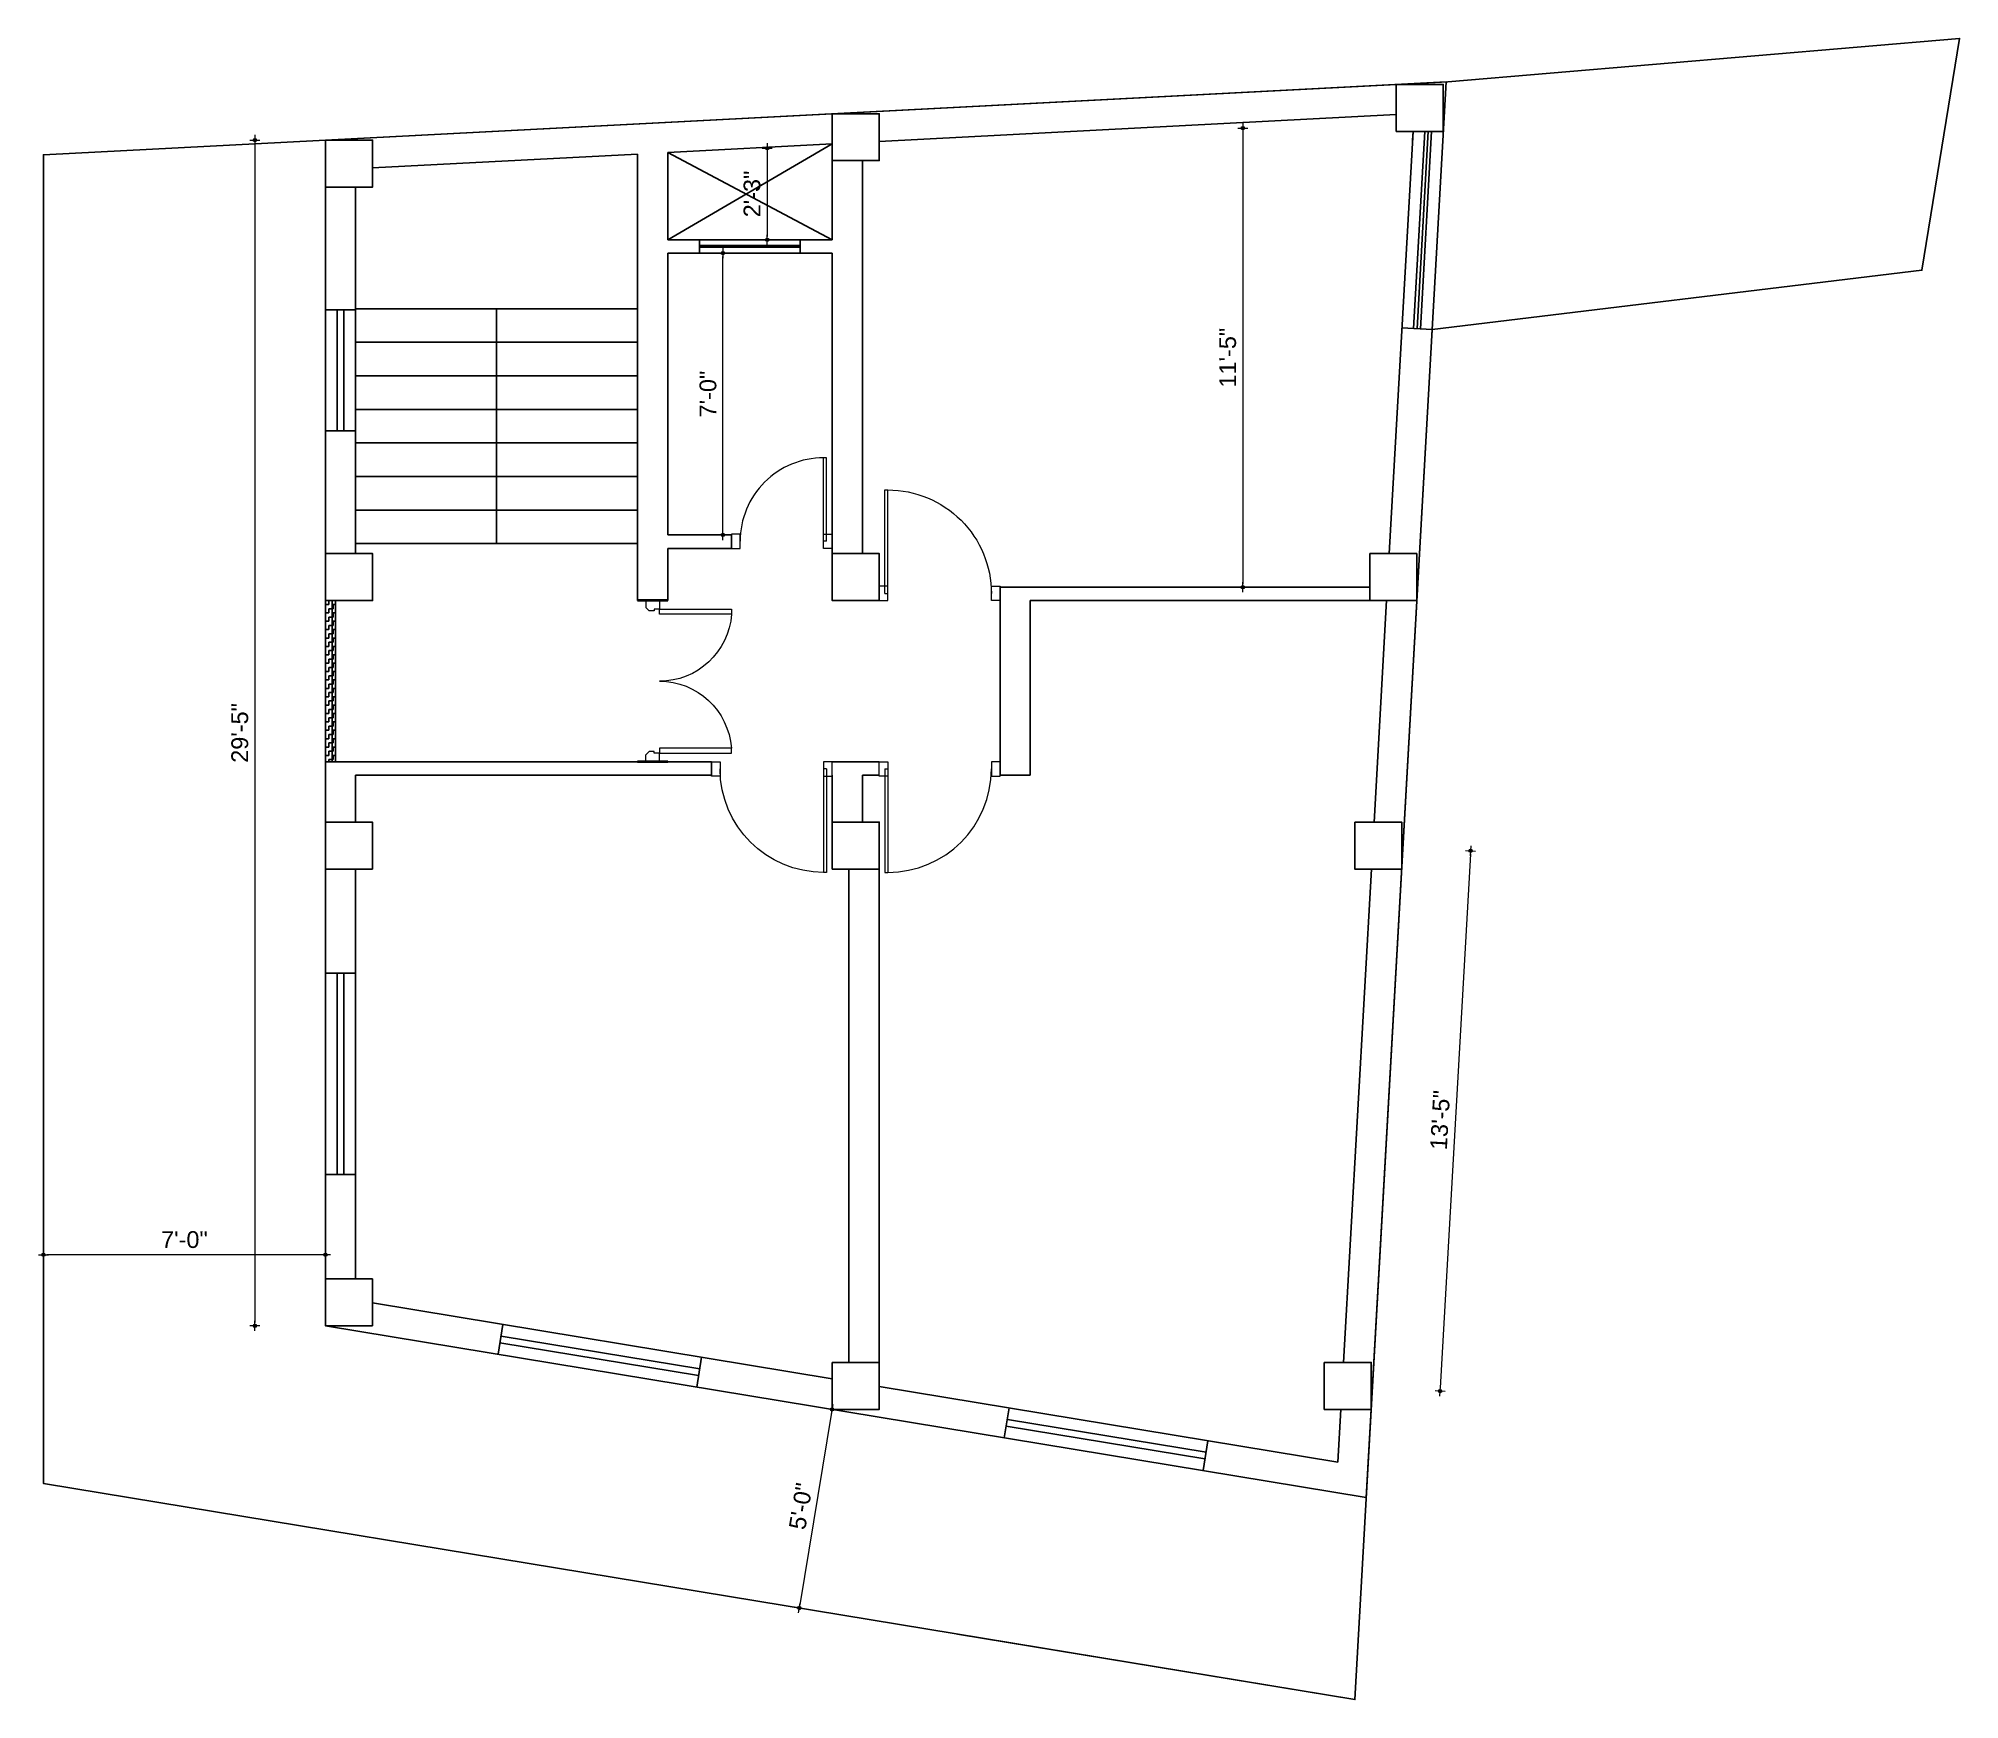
# Model space of a CAD drawing. Header units: inches. Extents: x 24733 to 33939, y -20986 to -10410.
# Drawn here: x 29561 to 30133, y -18243 to -17748 of the extents above; entities that cross this region are included whole.
import ezdxf

# ---------------------------------------------------------------- set-up
doc = ezdxf.new("R2010")
doc.units = ezdxf.units.IN
doc.header["$LTSCALE"] = 0.5
doc.header["$MEASUREMENT"] = 0
doc.header["$PDMODE"] = 66
for name, color, linetype, lineweight in [('DOOR PLAN', 241, 'Continuous', 13), ('hatch', 9, 'Continuous', 0), ('Toilet', 7, 'Continuous', 25), ('wall', 20, 'Continuous', 40), ('window', 6, 'Continuous', 13)]:
    doc.layers.add(name, color=color, linetype=linetype, lineweight=lineweight)
doc.styles.get("Standard").update_dxf_attribs({"font": 'arial.ttf'})
doc.dimstyles.new('S8', dxfattribs={"dimtxt": 5, "dimasz": 1, "dimexe": 6, "dimexo": 18, "dimgap": 1.9375, "dimtad": 1, "dimdec": 0, "dimzin": 3, "dimdsep": 46, "dimlunit": 4, "dimtxsty": 'Standard', "dimblk": 'dot 2', "dimcen": 12, "dimse1": 1, "dimse2": 1, "dimclrd": 1, "dimclre": 1, "dimclrt": 256, "dimadec": 0, "dimazin": 0, "dimtfac": 0.75, "dimtdec": 0, "dimtix": 1, "dimtmove": 1, "dimatfit": 3, "dimldrblk": 'DOT', "dimfxl": 1, "dimtolj": 1, "dimtzin": 0, "dimlwd": 9, "dimlwe": 9, "dimarcsym": 0})
pattern_1 = [(0, (759.6277, 0), (1.25, 1.25), [1.25, -1.25]), (90, (760.8777, 0), (-1.25, 1.25), [1.25, -1.25])]

msp = doc.modelspace()

# ---------------------------------------------------------------- blocks, each defined once
blk = doc.blocks.new('dot1')
at = {"layer": 'hatch'}
h = blk.add_hatch(color=256, dxfattribs=at)
edge = h.paths.add_edge_path()
edge.add_arc((0, 0), 1, 0, 360)
for p, q in [((3, 0), (-3, 0)), ((0, 3), (0, -3))]:
    blk.add_line(p, q, dxfattribs=at)
blk.add_circle((0, 0), 1, dxfattribs=at)
blk = doc.blocks.new('dot 2')
at = {"layer": 'hatch', "xscale": 0.5, "yscale": 0.5, "zscale": 0.5}
blk.add_blockref('dot1', (0, 0), dxfattribs=at)
blk = doc.blocks.new('*D947')
at = {"layer": 'Defpoints', "color": 0, "transparency": 16777216}
for p in [(29888.12, -17774.25), (29890.76, -17911.1), (29919.43, -17911.1)]:
    blk.add_point(p, dxfattribs=at)
at = {"layer": 'Toilet', "color": 1, "lineweight": 9, "transparency": 16777216}
blk.add_line((29919.43, -17775.25), (29919.43, -17910.1), dxfattribs=at)
for p, rotation in [((29919.43, -17774.25), 90), ((29919.43, -17911.1), 270)]:
    blk.add_blockref('dot 2', p, dxfattribs=dict(at, rotation=rotation))
at = {"layer": 'Toilet', "transparency": 16777216, "insert": (29914.94, -17842.68), "char_height": 5, "attachment_point": 5, "rotation": 90}
blk.add_mtext('\\A1;11\'-5"', dxfattribs=at)
blk = doc.blocks.new('_Dot')
at = {"color": 0, "linetype": 'ByBlock', "lineweight": -2}
blk.add_line((-0.5, 0), (-1, 0), dxfattribs=at)
at = {"color": 0, "linetype": 'ByBlock', "const_width": 0.5}
blk.add_lwpolyline([(-0.25, 0, 1), (0.25, 0, 1)], format="xyb", close=True, dxfattribs=at)
blk = doc.blocks.new('*D948')
at = {"layer": 'Defpoints', "color": 0, "transparency": 16777216}
for p in [(29959.76, -17988.1), (29950.68, -18149.14), (29978.2, -18150.69)]:
    blk.add_point(p, dxfattribs=at)
at = {"layer": 'Toilet', "color": 1, "lineweight": 9, "transparency": 16777216}
blk.add_line((29987.22, -17990.65), (29978.25, -18149.7), dxfattribs=at)
for p, rotation in [((29987.27, -17989.66), 86.77451339904532), ((29978.2, -18150.69), 266.7745133990453)]:
    blk.add_blockref('dot 2', p, dxfattribs=dict(at, rotation=rotation))
at = {"layer": 'Toilet', "transparency": 16777216, "insert": (29978.25, -18069.92), "char_height": 5, "attachment_point": 5, "rotation": 86.7745}
blk.add_mtext('\\A1;13\'-5"', dxfattribs=at)
blk = doc.blocks.new('*D952')
at = {"layer": 'Defpoints', "color": 0, "transparency": 16777216}
for p in [(29772.59, -17780.26), (29772.59, -17807.53), (29777.72, -17807.53)]:
    blk.add_point(p, dxfattribs=at)
at = {"layer": 'Toilet', "color": 1, "lineweight": 9, "transparency": 16777216}
blk.add_line((29777.72, -17781.26), (29777.72, -17806.53), dxfattribs=at)
for p, rotation in [((29777.72, -17780.26), 90), ((29777.72, -17807.53), 270)]:
    blk.add_blockref('dot 2', p, dxfattribs=dict(at, rotation=rotation))
at = {"layer": 'Toilet', "transparency": 16777216, "insert": (29773.22, -17793.9), "char_height": 5, "attachment_point": 5, "rotation": 90}
blk.add_mtext('\\A1;2\'-3"', dxfattribs=at)
blk = doc.blocks.new('door')
at = {"layer": 'window', "ltscale": 0.002}
for p, q in [((-100562.66, -53980.34), (-100562.65, -53949.5)), ((-100561.8, -53949.5), (-100562.65, -53949.5)), ((-100561.81, -53980.35), (-100561.8, -53949.5)), ((-100561.81, -53980.35), (-100562.66, -53980.35))]:
    blk.add_line(p, q, dxfattribs=at)
for points in [[(-100596.09, -53982.49), (-100593.52, -53982.49), (-100593.52, -53978.2), (-100596.09, -53978.2)], [(-100560.09, -53982.49), (-100562.66, -53982.49), (-100562.66, -53978.2), (-100560.09, -53978.2)]]:
    blk.add_lwpolyline(points, close=True, dxfattribs=at)
blk.add_arc((-100562.66, -53980.36), 30.86, 89.9793, 179.9793, dxfattribs=at)
blk = doc.blocks.new('4w')
at = {"layer": 'DOOR PLAN'}
for p, q in [((-6.5, 0), (-6.5, -2.5)), ((-2.5, 0), (-2.5, -2)), ((-6.5, -2.5), (-5, -2.5)), ((-5, -2.5), (-5, -3)), ((-5, -3), (-3.5, -3)), ((-3.5, -3), (-2.5, -2)), ((-6.5, -45.5), (-5, -45.5)), ((-6.5, -48), (-6.5, -45.5)), ((-5, -45.5), (-5, -45)), ((-5, -45), (-3.5, -45)), ((-2.5, -46), (-3.5, -45)), ((-2.5, -48), (-2.5, -46))]:
    blk.add_line(p, q, dxfattribs=at)
for points in [[(-6.5, -2.5), (-28, -2.5), (-28, -4), (-6.5, -4)], [(-6.5, -45.5), (-28, -45.5), (-28, -44), (-6.5, -44)]]:
    blk.add_lwpolyline(points, close=True, dxfattribs=at)
for centre, radius, start, end in [((-6.5, -2.5), 21.55, 183.9909, 270), ((-6.5, -45.5), 21.5, 90, 176.0091)]:
    blk.add_arc(centre, radius, start, end, dxfattribs=at)
at = {"layer": 'wall'}
for p, q in [((-9, 0), (0, 0)), ((-9, -48), (0, -48))]:
    blk.add_line(p, q, dxfattribs=at)
blk = doc.blocks.new('*D967')
at = {"color": 1, "lineweight": 9, "transparency": 16777216}
blk.add_line((29796.89, -18157.12), (29787.45, -18214.35), dxfattribs=at)
at = {"layer": 'Defpoints', "color": 0, "transparency": 16777216}
for p in [(29797.09, -18156.14), (29787.29, -18215.34), (29787.33, -18215.34)]:
    blk.add_point(p, dxfattribs=at)
at = {"color": 1, "lineweight": 9, "transparency": 16777216}
for p, rotation in [((29797.05, -18156.14), 80.63340396082137), ((29787.29, -18215.34), 260.6334039608214)]:
    blk.add_blockref('dot 2', p, dxfattribs=dict(at, rotation=rotation))
at = {"transparency": 16777216, "insert": (29787.74, -18185.01), "char_height": 5, "attachment_point": 5, "rotation": 80.6334}
blk.add_mtext('\\A1;5\'-0"', dxfattribs=at)
blk = doc.blocks.new('*D968')
at = {"color": 1, "lineweight": 9, "transparency": 16777216}
blk.add_line((29645.09, -18110.06), (29563.09, -18110.06), dxfattribs=at)
at = {"layer": 'Defpoints', "color": 0, "transparency": 16777216}
for p in [(29562.09, -18110.06), (29562.09, -18124.24), (29646.09, -18124.24)]:
    blk.add_point(p, dxfattribs=at)
at = {"color": 1, "lineweight": 9, "transparency": 16777216, "rotation": 180}
blk.add_blockref('dot 2', (29562.09, -18110.06), dxfattribs=at)
at = {"color": 1, "lineweight": 9, "transparency": 16777216}
blk.add_blockref('dot 2', (29646.09, -18110.06), dxfattribs=at)
at = {"transparency": 16777216, "insert": (29604.09, -18105.57), "char_height": 5, "attachment_point": 5}
blk.add_mtext('\\A1;7\'-0"', dxfattribs=at)
blk = doc.blocks.new('*D970')
at = {"color": 1, "lineweight": 9, "transparency": 16777216}
blk.add_line((29625.09, -17778.82), (29625.09, -18130.24), dxfattribs=at)
at = {"layer": 'Defpoints', "color": 0, "transparency": 16777216}
for p in [(29646.16, -17777.82), (29625.09, -18131.24), (29646.09, -18131.24)]:
    blk.add_point(p, dxfattribs=at)
at = {"color": 1, "lineweight": 9, "transparency": 16777216}
for p, rotation in [((29625.09, -17777.82), 90), ((29625.09, -18131.24), 270)]:
    blk.add_blockref('dot 2', p, dxfattribs=dict(at, rotation=rotation))
at = {"transparency": 16777216, "insert": (29620.6, -17954.53), "char_height": 5, "attachment_point": 5, "rotation": 90}
blk.add_mtext('\\A1;29\'-5"', dxfattribs=at)

# ---------------------------------------------------------------- dimensions: what is measured, and where the dimension line sits
dim = msp.add_linear_dim(base=(29625.09, -18131.24), p1=(29646.16, -17777.82), p2=(29646.09, -18131.24), angle=90, dimstyle='S8', override={"dimfxl": 2, "dimfxlon": 1, "dimarcsym": 1})
dim.commit()
dim.dimension.update_dxf_attribs({"geometry": '*D970', "text_midpoint": (29620.6, -17954.53)})
dim = msp.add_linear_dim(base=(29562.09, -18110.06), p1=(29646.09, -18124.24), p2=(29562.09, -18124.24), dimstyle='S8', override={"dimfxl": 2, "dimfxlon": 1, "dimarcsym": 1})
dim.commit()
dim.dimension.update_dxf_attribs({"geometry": '*D968', "text_midpoint": (29604.09, -18105.57)})
dim = msp.add_aligned_dim(p1=(29797.09, -18156.14), p2=(29787.33, -18215.34), distance=-0.04, dimstyle='S8', override={"dimfxl": 2, "dimfxlon": 1, "dimarcsym": 1})
dim.commit()
dim.dimension.update_dxf_attribs({"geometry": '*D967', "text_midpoint": (29787.74, -18185.01)})
at = {"layer": 'Toilet'}
for base, p1, p2, picture, middle in [((29919.43, -17911.1), (29888.12, -17774.25), (29890.76, -17911.1), '*D947', (29914.94, -17842.68)), ((29777.72, -17807.53), (29772.59, -17780.26), (29772.59, -17807.53), '*D952', (29773.22, -17793.9))]:
    dim = msp.add_linear_dim(base=base, p1=p1, p2=p2, angle=90, dimstyle='S8', override={"dimfxl": 2, "dimfxlon": 1, "dimarcsym": 1}, dxfattribs=at)
    dim.commit()
    dim.dimension.update_dxf_attribs({"geometry": picture, "text_midpoint": middle})
msp.add_linear_dim(base=(29764.54, -17811.53), p1=(29748.09, -17895.53), p2=(29748.09, -17811.53), angle=90, dimstyle='S8', override={"dimfxl": 2, "dimfxlon": 1, "dimarcsym": 1}, dxfattribs=at).render()
dim = msp.add_aligned_dim(p1=(29959.76, -17988.1), p2=(29950.68, -18149.14), distance=27.56, dimstyle='S8', override={"dimfxl": 2, "dimfxlon": 1, "dimarcsym": 1}, dxfattribs=at)
dim.commit()
dim.dimension.update_dxf_attribs({"geometry": '*D948', "text_midpoint": (29978.25, -18069.92)})

# ---------------------------------------------------------------- hatches: boundary and pattern name
h = msp.add_hatch()
h.set_pattern_fill('ZIGZAG', color=256, scale=10)
h.set_pattern_definition(pattern_1)
h.paths.add_polyline_path([(29646.09, -17963.1), (29648.09, -17963.1), (29648.09, -17915.1), (29646.16, -17915.1)])
h = msp.add_hatch()
h.set_pattern_fill('ZIGZAG', color=256, scale=10)
h.set_pattern_definition(pattern_1)
h.paths.add_polyline_path([(29649.09, -17915.1), (29648.09, -17915.1), (29648.09, -17963.1), (29649.09, -17963.1)])

# ---------------------------------------------------------------- linework, layer by layer
for p, q in [((29748.09, -17915.1), (29739.09, -17915.1)), ((29761.09, -17963.1), (29761.09, -17967.1)), ((29797.09, -17963.1), (29811.09, -17963.1)), ((29806.09, -17981.1), (29806.09, -17967.1))]:
    msp.add_line(p, q)
at = {"layer": 'Toilet'}
for p, q in [((29646.09, -17777.82), (29979.98, -17760.47)), ((29956.21, -18182.39), (29979.98, -17760.47)), ((29965.15, -17770.25), (29811.09, -17778.26)), ((29646.09, -17777.82), (29646.09, -17963.1)), ((29963.04, -17901.1), (29970.14, -17775.24)), ((29969.99, -17777.82), (29970.14, -17775.24)), ((29969.99, -17777.82), (29970.14, -17775.24)), ((29970.33, -17833.98), (29973.64, -17775.24)), ((29971.33, -17834.04), (29974.64, -17775.24)), ((29972.33, -17834.09), (29975.65, -17775.24)), ((29739.09, -17782), (29660.16, -17786.1)), ((29739.09, -17782), (29739.09, -17915.1)), ((29797.09, -17778.99), (29748.09, -17781.53)), ((29748.09, -17807.53), (29797.09, -17778.99)), ((29748.09, -17781.53), (29748.09, -17807.53)), ((29748.09, -17781.53), (29748.09, -17807.53)), ((29748.09, -17781.53), (29797.09, -17807.53)), ((29797.09, -17783.97), (29797.09, -17807.53)), ((29806.09, -17783.97), (29806.09, -17901.1)), ((29655.09, -17791.82), (29655.09, -17901.1)), ((29655.09, -17791.82), (29655.09, -17901.1)), ((29748.09, -17807.53), (29797.09, -17807.53)), ((29748.09, -17811.53), (29797.09, -17811.53)), ((29748.09, -17811.53), (29748.09, -17895.53)), ((29757.59, -17811.53), (29757.59, -17807.53)), ((29757.59, -17809.28), (29787.59, -17809.28)), ((29757.59, -17809.78), (29787.59, -17809.78)), ((29787.59, -17811.53), (29787.59, -17807.53)), ((29797.09, -17811.53), (29797.09, -17901.1)), ((29655.09, -17828.46), (29646.09, -17828.46)), ((29649.59, -17864.46), (29649.59, -17828.46)), ((29651.59, -17864.46), (29651.59, -17828.46)), ((29655.09, -17828.1), (29697.09, -17828.1)), ((29655.09, -17828.1), (29697.09, -17828.1)), ((29697.09, -17828.1), (29697.09, -17898.1)), ((29739.09, -17828.1), (29697.09, -17828.1)), ((29739.09, -17828.1), (29697.09, -17828.1)), ((29975.82, -17834.29), (29966.84, -17833.78)), ((29655.09, -17838.1), (29697.09, -17838.1)), ((29655.09, -17838.1), (29697.09, -17838.1)), ((29739.09, -17838.1), (29697.09, -17838.1)), ((29739.09, -17838.1), (29697.09, -17838.1)), ((29655.09, -17848.1), (29697.09, -17848.1)), ((29655.09, -17848.1), (29697.09, -17848.1)), ((29739.09, -17848.1), (29697.09, -17848.1)), ((29739.09, -17848.1), (29697.09, -17848.1)), ((29655.09, -17858.1), (29697.09, -17858.1)), ((29655.09, -17858.1), (29697.09, -17858.1)), ((29739.09, -17858.1), (29697.09, -17858.1)), ((29739.09, -17858.1), (29697.09, -17858.1)), ((29655.09, -17864.46), (29646.09, -17864.46)), ((29655.09, -17868.1), (29697.09, -17868.1)), ((29655.09, -17868.1), (29697.09, -17868.1)), ((29739.09, -17868.1), (29697.09, -17868.1)), ((29739.09, -17868.1), (29697.09, -17868.1)), ((29655.09, -17878.1), (29697.09, -17878.1)), ((29655.09, -17878.1), (29697.09, -17878.1)), ((29739.09, -17878.1), (29697.09, -17878.1)), ((29739.09, -17878.1), (29697.09, -17878.1)), ((29655.09, -17888.1), (29697.09, -17888.1)), ((29655.09, -17888.1), (29697.09, -17888.1)), ((29739.09, -17888.1), (29697.09, -17888.1)), ((29739.09, -17888.1), (29697.09, -17888.1)), ((29655.09, -17898.1), (29697.09, -17898.1)), ((29655.09, -17898.1), (29697.09, -17898.1)), ((29739.09, -17898.1), (29697.09, -17898.1)), ((29739.09, -17898.1), (29697.09, -17898.1)), ((29748.09, -17895.53), (29767.09, -17895.53)), ((29767.09, -17899.53), (29767.09, -17895.53)), ((29748.09, -17899.53), (29767.09, -17899.53)), ((29748.09, -17899.53), (29748.09, -17915.1)), ((29646.16, -17915.1), (29646.09, -17963.1)), ((29648.09, -17915.1), (29648.09, -17963.1)), ((29649.09, -17915.1), (29649.09, -17963.1)), ((29847.09, -17911.1), (29847.09, -17967.1)), ((29847.09, -17911.1), (29957.27, -17911.1)), ((29856.09, -17915.1), (29856.09, -17967.1)), ((29856.09, -17915.1), (29962.68, -17915.1)), ((29958.53, -17981.1), (29962.25, -17915.1)), ((29646.09, -17963.1), (29761.09, -17963.1)), ((29646.09, -18117.24), (29646.09, -17963.1)), ((29655.09, -17967.1), (29655.09, -17981.1)), ((29655.09, -17967.1), (29761.09, -17967.1)), ((29797.09, -17967.1), (29797.09, -17981.1)), ((29806.09, -17967.1), (29811.09, -17967.1)), ((29847.09, -17967.1), (29856.09, -17967.1)), ((29655.09, -17977.1), (29655.09, -17981.1)), ((29660.16, -17981.1), (29646.09, -17981.1)), ((29952.76, -17981.1), (29953.52, -17981.1)), ((29655.09, -17995.1), (29655.09, -18117.24)), ((29802.09, -17995.1), (29802.09, -18142.14)), ((29811.09, -17995.1), (29811.09, -18142.08)), ((29949.46, -18142.14), (29957.75, -17995.1)), ((29655.09, -18026.17), (29646.09, -18026.17)), ((29649.59, -18086.17), (29649.59, -18026.17)), ((29651.59, -18086.17), (29651.59, -18026.17)), ((29655.09, -18086.17), (29646.09, -18086.17)), ((29797.09, -18147.02), (29660.09, -18124.42)), ((29956.21, -18182.39), (29646.09, -18131.24)), ((29698.99, -18130.84), (29697.53, -18139.72)), ((29757.3, -18146.03), (29698.1, -18136.27)), ((29757.62, -18144.06), (29698.42, -18134.29)), ((29758.19, -18140.61), (29756.73, -18149.49)), ((29947.78, -18171.88), (29811.09, -18149.33)), ((29849.84, -18155.72), (29848.37, -18164.6)), ((29947.78, -18171.88), (29948.67, -18156.14)), ((29908.14, -18170.91), (29848.94, -18161.15)), ((29908.47, -18168.94), (29849.27, -18159.18)), ((29909.04, -18165.49), (29907.57, -18174.37)), ((29952.81, -18242.64), (29834.41, -18223.11))]:
    msp.add_line(p, q, dxfattribs=at)
for points in [[(29975.82, -17834.29), (30121.76, -17816.63), (30132.98, -17747.53), (29980.53, -17760.44), (29562.09, -17782.19), (29562.09, -18178.19), (29952.81, -18242.64)], [(29965.15, -17761.24), (29979.15, -17761.24), (29979.15, -17775.24), (29965.15, -17775.24)], [(29797.09, -17769.97), (29811.09, -17769.97), (29811.09, -17783.97), (29797.09, -17783.97)], [(29646.16, -17777.82), (29660.16, -17777.82), (29660.16, -17791.82), (29646.16, -17791.82)], [(29646.16, -17901.1), (29660.16, -17901.1), (29660.16, -17915.1), (29646.16, -17915.1)], [(29797.09, -17901.1), (29811.09, -17901.1), (29811.09, -17915.1), (29797.09, -17915.1)], [(29957.27, -17901.1), (29971.27, -17901.1), (29971.27, -17915.1), (29957.27, -17915.1)], [(29646.09, -17981.1), (29660.09, -17981.1), (29660.09, -17995.1), (29646.09, -17995.1)], [(29797.09, -17981.1), (29811.09, -17981.1), (29811.09, -17995.1), (29797.09, -17995.1)], [(29952.76, -17981.1), (29966.76, -17981.1), (29966.76, -17995.1), (29952.76, -17995.1)], [(29646.09, -18117.24), (29660.09, -18117.24), (29660.09, -18131.24), (29646.09, -18131.24)], [(29797.09, -18142.14), (29811.09, -18142.14), (29811.09, -18156.14), (29797.09, -18156.14)], [(29943.68, -18142.14), (29957.68, -18142.14), (29957.68, -18156.14), (29943.68, -18156.14)]]:
    msp.add_lwpolyline(points, close=True, dxfattribs=at)
msp.add_lwpolyline([(29956.21, -18182.39), (29979.98, -17760.47), (29646.09, -17777.82)], dxfattribs=at)
at = {"layer": 'window', "ltscale": 0.002}
for p, q in [((29794.52, -17897.39), (29794.53, -17872.54)), ((29795.39, -17872.54), (29794.53, -17872.54)), ((29795.38, -17897.39), (29795.39, -17872.54)), ((29795.38, -17897.39), (29794.52, -17897.39))]:
    msp.add_line(p, q, dxfattribs=at)
for points in [[(29767.09, -17899.53), (29769.66, -17899.53), (29769.66, -17895.25), (29767.09, -17895.25)], [(29797.09, -17899.53), (29794.52, -17899.53), (29794.52, -17895.25), (29797.09, -17895.25)]]:
    msp.add_lwpolyline(points, close=True, dxfattribs=at)
msp.add_arc((29794.48, -17897.36), 24.82, 89.8865, 180.0622, dxfattribs=at)

# ---------------------------------------------------------------- block references
at = {"xscale": -1}
for name, p in [('door', (-70749, 36067.38)), ('4w', (29739.09, -17915.1))]:
    msp.add_blockref(name, p, dxfattribs=at)
at = {"xscale": -1, "rotation": 180}
msp.add_blockref('door', (130357.18, -71945.59), dxfattribs=at)
at = {"rotation": 180}
msp.add_blockref('door', (-70749, -71945.59), dxfattribs=at)

msp.set_redraw_order([(e.dxf.handle, doc.entitydb.next_handle()) for e in msp.query("TEXT MTEXT ATTDEF DIMENSION ARC_DIMENSION")])  # texts and dimensions are drawn at this point

doc.saveas('drawing.dxf')
